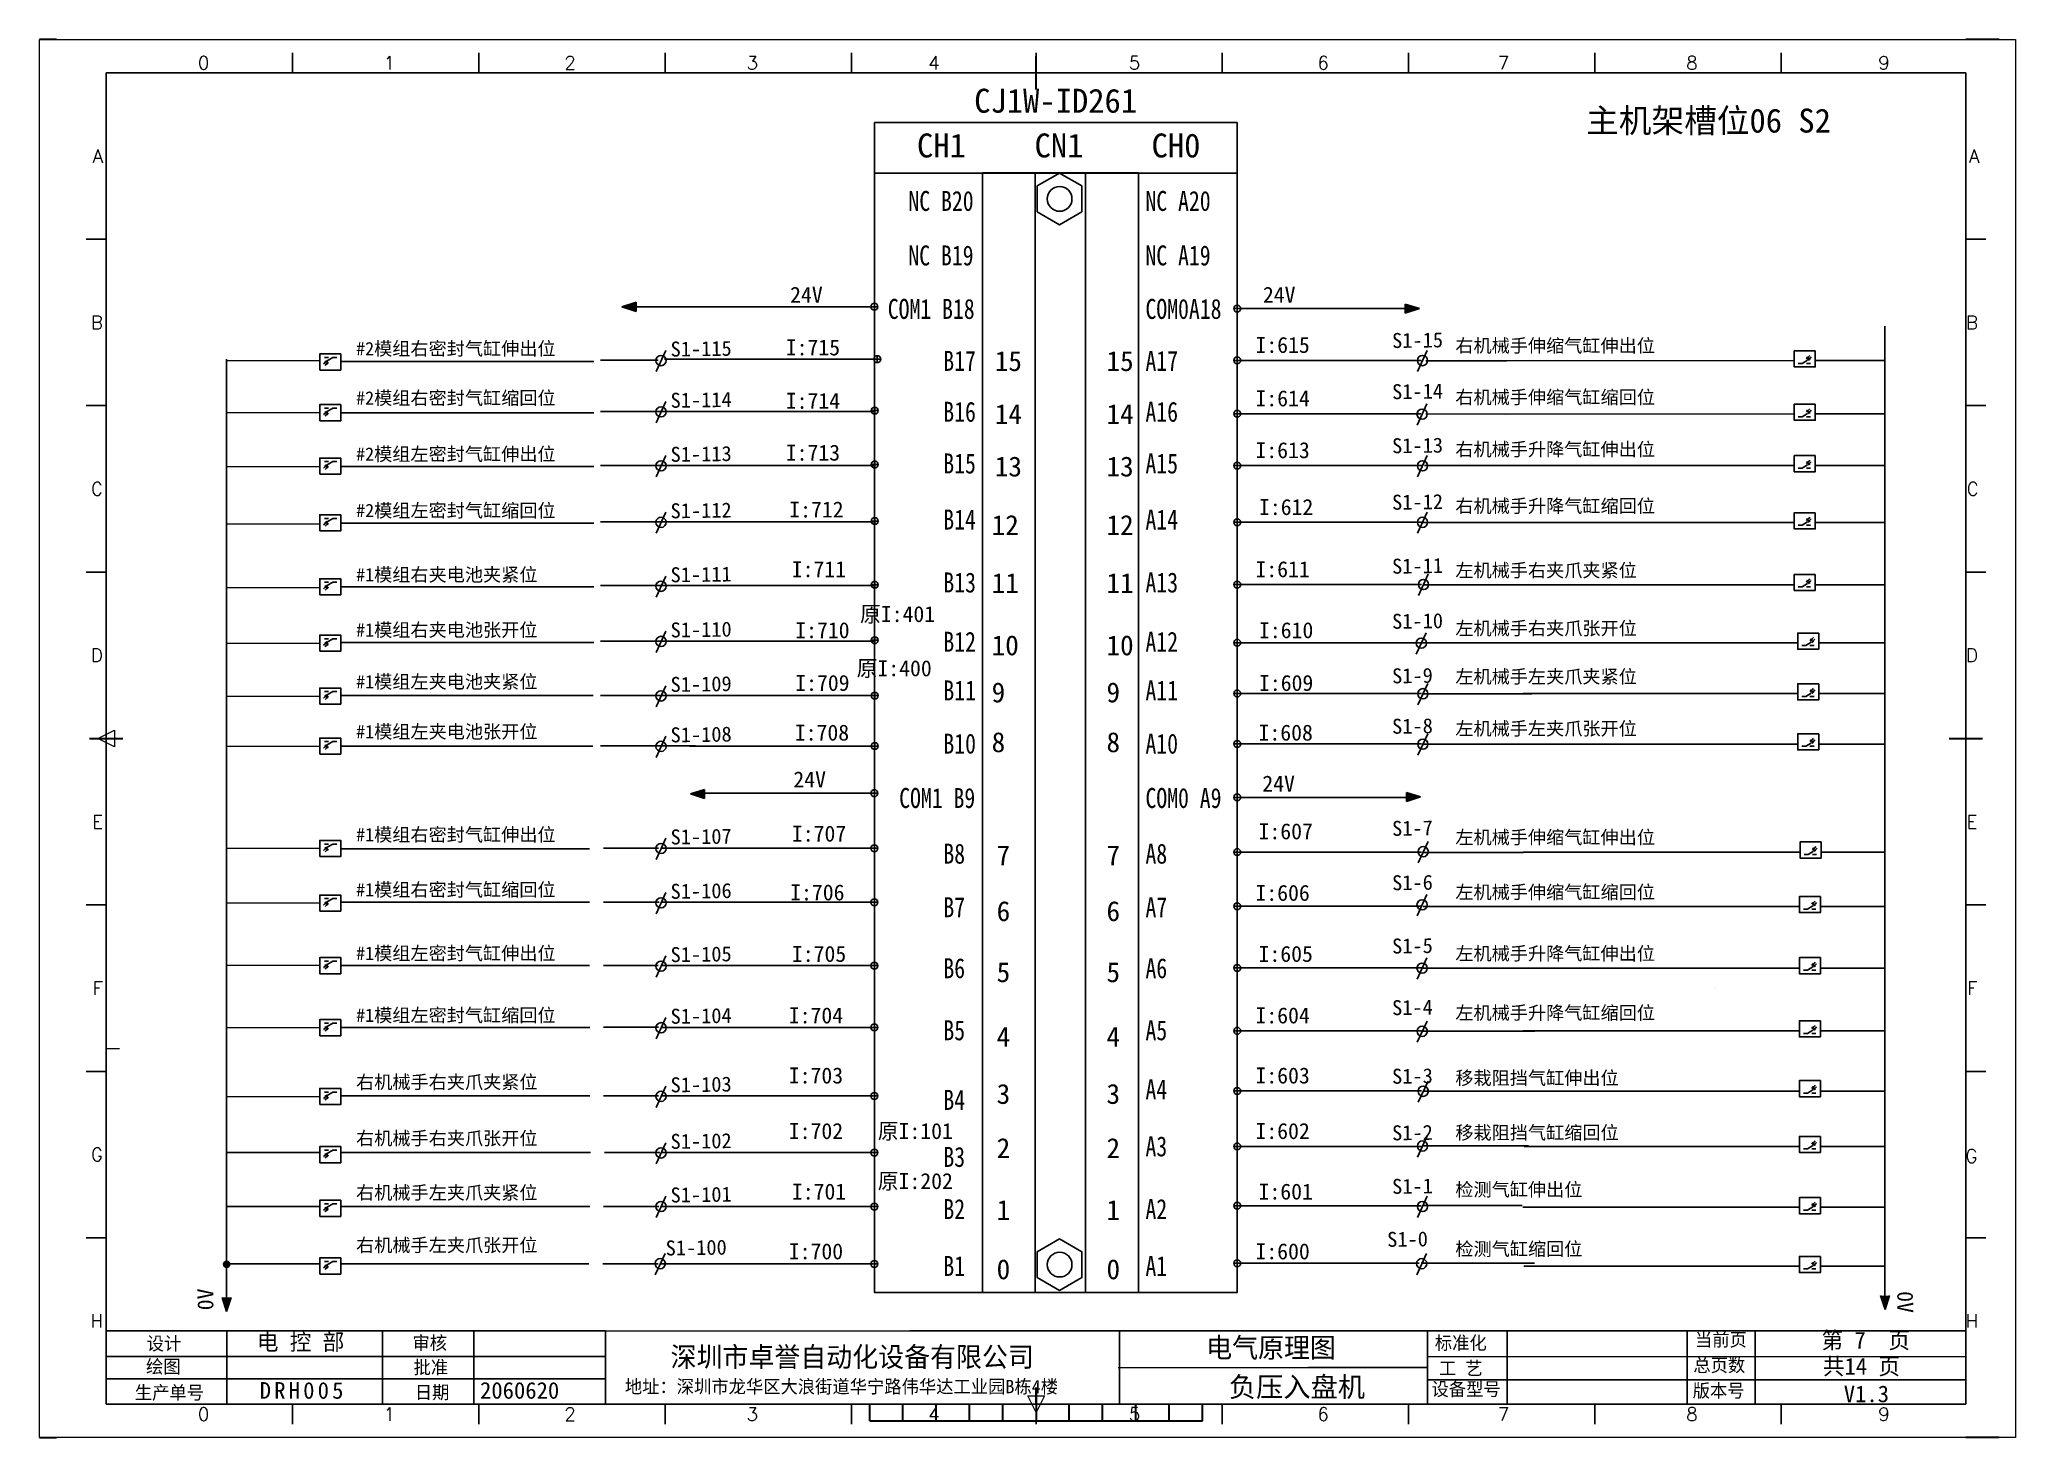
# Model space of a CAD drawing. Extents: x 2368 to 9674, y -1476 to 1321.
# Drawn here: x 4940 to 5534, y 889 to 1309 of the extents above; entities that cross this region are included whole.
import ezdxf
from ezdxf.enums import TextEntityAlignment as Align

# ---------------------------------------------------------------- set-up
doc = ezdxf.new("R2010")
doc.units = 0
doc.header["$MEASUREMENT"] = 0
doc.layers.add('1', color=3, linetype='Continuous', lineweight=20)
for name, color, linetype in [('AE_BOR', 1, 'Continuous'), ('SYMS', 7, 'Continuous'), ('图层1', 7, 'Continuous')]:
    doc.layers.add(name, color=color, linetype=linetype)
doc.styles.add('HZ', font='', dxfattribs={"width": 0.8})
doc.styles.add('WD', font='romans.shx', dxfattribs={"bigfont": 'gbcbig.shx'})
doc.styles.add('样式 2', font='')
doc.styles.get('HZ').set_extended_font_data('SimSun')
doc.styles.get('样式 2').set_extended_font_data('NSimSun')

msp = doc.modelspace()

# ---------------------------------------------------------------- texts
for s, insert, char_height, width, attachment_point in [('{\\fFangSong|b0|i0|c134|p49;CJ1W-ID261}', (5221.31599, 1294.10047), 7.2, 38.5041455, 1), ('{\\fFangSong|b0|i0|c134|p49;主机架槽位06 S2}', (5405.27499, 1288.12679), 7.2, 90.9442477, 1), ('{\\fFangSong|b0|i0|c134|p49;CH1}', (5204.11979, 1280.66047), 7.2, 38.5041455, 1), ('{\\fFangSong|b0|i0|c134|p49;CN1}', (5239.45979, 1280.66047), 7.2, 38.5041455, 1), ('{\\fFangSong|b0|i0|c134|p49;CH0}', (5274.63781, 1280.66047), 7.2, 38.5041455, 1), ('24V', (5165.9816, 1234.60539), 4.8, 10.8839331, 1), ('24V', (5308.11239, 1234.60539), 4.8, 10.8839331, 1), ('{\\fSimSun|b0|i0|c134|p2;#2模组右密封气缸伸出位}', (5035.49463, 1218.02237), 4, 96.133837, 1), ('{\\fSimSun|b0|i0|c134|p2; I:715}', (5161.4095, 1218.79834), 4.8, 62.415301, 1), ('{\\fSimSun|b0|i0|c134|p2; I:615}', (5302.61112, 1219.54412), 4.8, 62.415301, 1), ('{\\fSimSun|b0|i0|c134|p2;右机械手伸缩气缸伸出位}', (5365.95814, 1218.90872), 4, 96.133837, 1), ('{\\fSimSun|b0|i0|c134|p2;15}', (5227.51021, 1215.28834), 6, 4.4700218, 1), ('{\\fSimSun|b0|i0|c134|p2;15}', (5261.09266, 1215.28834), 6, 4.4700218, 1), ('{\\fSimSun|b0|i0|c134|p2;#2模组右密封气缸缩回位}', (5035.49463, 1203.19892), 4, 96.133837, 1), ('{\\fSimSun|b0|i0|c134|p2; I:714}', (5161.4095, 1202.74316), 4.8, 62.415301, 1), ('{\\fSimSun|b0|i0|c134|p2; I:614}', (5302.61112, 1203.48894), 4.8, 62.415301, 1), ('{\\fSimSun|b0|i0|c134|p2;右机械手伸缩气缸缩回位}', (5365.95814, 1203.43468), 4, 96.133837, 1), ('{\\fSimSun|b0|i0|c134|p2;14}', (5227.51021, 1199.33525), 6, 4.4700218, 1), ('{\\fSimSun|b0|i0|c134|p2;14}', (5261.09266, 1199.33525), 6, 4.4700218, 1), ('{\\fSimSun|b0|i0|c134|p2;右机械手升降气缸伸出位}', (5365.95814, 1187.76721), 4, 96.133837, 1), ('{\\fSimSun|b0|i0|c134|p2;#2模组左密封气缸伸出位}', (5035.49463, 1186.34117), 4, 96.133837, 1), ('{\\fSimSun|b0|i0|c134|p2; I:713}', (5161.4095, 1187.16942), 4.8, 62.415301, 1), ('{\\fSimSun|b0|i0|c134|p2;13}', (5227.51021, 1183.61365), 6, 4.4700218, 1), ('{\\fSimSun|b0|i0|c134|p2;13}', (5261.09266, 1183.61365), 6, 4.4700218, 1), ('{\\fSimSun|b0|i0|c134|p2; I:613}', (5302.61112, 1187.9152), 4.8, 62.415301, 1), ('{\\fSimSun|b0|i0|c134|p2; I:612}', (5303.67054, 1170.83403), 4.8, 62.415301, 1), ('{\\fSimSun|b0|i0|c134|p2;右机械手升降气缸缩回位}', (5365.95814, 1170.74576), 4, 96.133837, 1), ('{\\fSimSun|b0|i0|c134|p2;#2模组左密封气缸缩回位}', (5035.49463, 1169.39203), 4, 96.133837, 1), ('{\\fSimSun|b0|i0|c134|p2; I:712}', (5162.46892, 1170.08824), 4.8, 62.415301, 1), ('{\\fSimSun|b0|i0|c134|p2;12}', (5226.56686, 1166.01592), 6, 4.4700218, 1), ('{\\fSimSun|b0|i0|c134|p2;12}', (5261.09266, 1166.01592), 6, 4.4700218, 1), ('{\\fSimSun|b0|i0|c134|p2;#1模组右夹电池夹紧位}', (5035.49463, 1150.10327), 4, 96.133837, 1), ('{\\fSimSun|b0|i0|c134|p2; I:711}', (5163.20381, 1152.15185), 4.8, 62.415301, 1), ('{\\fSimSun|b0|i0|c134|p2;11}', (5226.56686, 1148.58263), 6, 4.4700218, 1), ('{\\fSimSun|b0|i0|c134|p2;11}', (5261.09266, 1148.58263), 6, 4.4700218, 1), ('{\\fSimSun|b0|i0|c134|p2; I:611}', (5302.61112, 1152.15185), 4.8, 62.415301, 1), ('{\\fSimSun|b0|i0|c134|p2;左机械手右夹爪夹紧位}', (5365.95814, 1151.4032), 4, 96.133837, 1), (' 原I:401', (5183.7429, 1138.67582), 4.8, 62.415301, 1), ('{\\fSimSun|b0|i0|c134|p2;左机械手右夹爪张开位}', (5365.95814, 1133.9949), 4, 96.133837, 1), ('{\\fSimSun|b0|i0|c134|p2;#1模组右夹电池张开位}', (5035.49463, 1133.51571), 4, 96.133837, 1), ('{\\fSimSun|b0|i0|c134|p2; I:710}', (5164.26324, 1133.8249), 4.8, 62.415301, 1), ('{\\fSimSun|b0|i0|c134|p2;10}', (5226.56686, 1129.8942), 6, 4.4700218, 1), ('{\\fSimSun|b0|i0|c134|p2;10}', (5261.09266, 1129.8942), 6, 4.4700218, 1), ('{\\fSimSun|b0|i0|c134|p2; I:610}', (5303.67054, 1133.8249), 4.8, 62.415301, 1), (' 原I:400', (5182.72553, 1122.38872), 4.8, 62.415301, 1), ('{\\fSimSun|b0|i0|c134|p2;#1模组左夹电池夹紧位}', (5035.49463, 1117.94553), 4, 96.133837, 1), ('{\\fSimSun|b0|i0|c134|p2; I:709}', (5164.26324, 1117.98324), 4.8, 62.415301, 1), ('{\\fSimSun|b0|i0|c134|p2; I:609}', (5303.67054, 1117.98324), 4.8, 62.415301, 1), ('{\\fSimSun|b0|i0|c134|p2;左机械手左夹爪夹紧位}', (5365.95814, 1119.48798), 4, 96.133837, 1), ('{\\fSimSun|b0|i0|c134|p2;9}', (5226.56686, 1115.75021), 6, 4.4700218, 1), ('{\\fSimSun|b0|i0|c134|p2;9}', (5261.09266, 1115.75021), 6, 4.4700218, 1), ('{\\fSimSun|b0|i0|c134|p2;#1模组左夹电池张开位}', (5035.49463, 1102.94598), 4, 96.133837, 1), ('{\\fSimSun|b0|i0|c134|p2; I:708}', (5164.13412, 1103.06318), 4.8, 62.415301, 1), ('{\\fSimSun|b0|i0|c134|p2;8}', (5226.56686, 1100.78391), 6, 4.4700218, 1), ('{\\fSimSun|b0|i0|c134|p2;8}', (5261.09266, 1100.78391), 6, 4.4700218, 1), ('{\\fSimSun|b0|i0|c134|p2; I:608}', (5303.54143, 1103.06318), 4.8, 62.415301, 1), ('{\\fSimSun|b0|i0|c134|p2;左机械手左夹爪张开位}', (5365.95814, 1103.8743), 4, 96.133837, 1), ('24V', (5166.9617, 1088.99018), 4.8, 10.8839331, 1), ('24V', (5307.93588, 1087.75138), 4.8, 10.8839331, 1), ('{\\fSimSun|b0|i0|c134|p2;#1模组右密封气缸伸出位}', (5035.49463, 1072.00863), 4, 96.133837, 1), ('{\\fSimSun|b0|i0|c134|p2; I:707}', (5163.25308, 1072.71033), 4.8, 62.415301, 1), (' I:607', (5303.54143, 1073.40371), 4.8, 62.415301, 1), ('{\\fSimSun|b0|i0|c134|p2;左机械手伸缩气缸伸出位}', (5365.95814, 1071.21372), 4, 96.133837, 1), ('{\\fSimSun|b0|i0|c134|p2;7}', (5228.06704, 1066.79894), 6, 4.4700218, 1), ('{\\fSimSun|b0|i0|c134|p2;7}', (5261.09266, 1066.79894), 6, 4.4700218, 1), ('{\\fSimSun|b0|i0|c134|p2;#1模组右密封气缸缩回位}', (5035.49463, 1055.45937), 4, 96.133837, 1), ('{\\fSimSun|b0|i0|c134|p2; I:706}', (5162.7413, 1055.0484), 4.8, 62.415301, 1), (' I:606', (5302.61112, 1054.9187), 4.8, 62.415301, 1), ('{\\fSimSun|b0|i0|c134|p2;左机械手伸缩气缸缩回位}', (5365.95814, 1054.73872), 4, 96.133837, 1), ('{\\fSimSun|b0|i0|c134|p2;6}', (5228.06704, 1050.02353), 6, 4.4700218, 1), ('{\\fSimSun|b0|i0|c134|p2;6}', (5261.09266, 1050.02353), 6, 4.4700218, 1), ('{\\fSimSun|b0|i0|c134|p2;#1模组左密封气缸伸出位}', (5035.49463, 1036.36408), 4, 96.133837, 1), ('{\\fSimSun|b0|i0|c134|p2; I:705}', (5163.25308, 1036.57614), 4.8, 62.415301, 1), ('{\\fSimSun|b0|i0|c134|p2; I:605}', (5303.54143, 1036.57614), 4.8, 62.415301, 1), ('{\\fSimSun|b0|i0|c134|p2;左机械手升降气缸伸出位}', (5365.95814, 1036.29656), 4, 96.133837, 1), ('{\\fSimSun|b0|i0|c134|p2;5}', (5228.06704, 1031.69152), 6, 4.4700218, 1), ('{\\fSimSun|b0|i0|c134|p2;5}', (5261.09266, 1031.69152), 6, 4.4700218, 1), ('{\\fSimSun|b0|i0|c134|p2;#1模组左密封气缸缩回位}', (5035.49463, 1017.74984), 4, 96.133837, 1), ('{\\fSimSun|b0|i0|c134|p2; I:704}', (5162.32277, 1018.09113), 4.8, 62.415301, 1), ('{\\fSimSun|b0|i0|c134|p2; I:604}', (5302.61112, 1018.09113), 4.8, 62.415301, 1), ('{\\fSimSun|b0|i0|c134|p2;左机械手升降气缸缩回位}', (5365.95814, 1018.47843), 4, 96.133837, 1), ('{\\fSimSun|b0|i0|c134|p2;4}', (5228.06704, 1012.28468), 6, 4.4700218, 1), ('{\\fSimSun|b0|i0|c134|p2;4}', (5261.09266, 1012.28468), 6, 4.4700218, 1), ('{\\fSimSun|b0|i0|c134|p2;右机械手右夹爪夹紧位}', (5035.49463, 997.66118), 4, 96.133837, 1), ('{\\fSimSun|b0|i0|c134|p2; I:703}', (5162.32277, 1000.0404), 4.8, 62.415301, 1), ('{\\fSimSun|b0|i0|c134|p2; I:603}', (5302.61112, 1000.0404), 4.8, 62.415301, 1), ('{\\fSimSun|b0|i0|c134|p2;移栽阻挡气缸伸出位}', (5365.95814, 998.90206), 4, 96.133837, 1), ('{\\fSimSun|b0|i0|c134|p2;3}', (5228.06704, 995.10976), 6, 4.4700218, 1), ('{\\fSimSun|b0|i0|c134|p2;3}', (5261.09266, 995.10976), 6, 4.4700218, 1), ('{\\fSimSun|b0|i0|c134|p2;右机械手右夹爪张开位}', (5035.49463, 980.76859), 4, 96.133837, 1), ('{\\fSimSun|b0|i0|c134|p2; I:702}', (5162.32277, 983.35584), 4.8, 62.415301, 1), (' 原I:101', (5189.08418, 983.35584), 4.8, 62.415301, 1), ('{\\fSimSun|b0|i0|c134|p2; I:602}', (5302.61112, 983.35584), 4.8, 62.415301, 1), ('{\\fSimSun|b0|i0|c134|p2;移栽阻挡气缸缩回位}', (5365.95814, 982.46657), 4, 96.133837, 1), ('{\\fSimSun|b0|i0|c134|p2;2}', (5228.06704, 978.82774), 6, 4.4700218, 1), ('{\\fSimSun|b0|i0|c134|p2;2}', (5261.09266, 978.82774), 6, 4.4700218, 1), (' 原I:202', (5189.08418, 968.31829), 4.8, 62.415301, 1), ('{\\fSimSun|b0|i0|c134|p2;右机械手左夹爪夹紧位}', (5035.49463, 964.43909), 4, 96.133837, 1), ('{\\fSimSun|b0|i0|c134|p2; I:701}', (5163.25308, 965.16664), 4.8, 62.415301, 1), ('{\\fSimSun|b0|i0|c134|p2; I:601}', (5303.54143, 965.16664), 4.8, 62.415301, 1), ('{\\fSimSun|b0|i0|c134|p2;检测气缸伸出位}', (5365.95814, 965.37801), 4, 96.133837, 1), ('{\\fSimSun|b0|i0|c134|p2;1}', (5228.06704, 960.24321), 6, 4.4700218, 1), ('{\\fSimSun|b0|i0|c134|p2;1}', (5261.09266, 960.24321), 6, 4.4700218, 1), ('{\\fSimSun|b0|i0|c134|p2;右机械手左夹爪张开位}', (5035.49463, 948.67267), 4, 96.133837, 1), ('{\\fSimSun|b0|i0|c134|p2; I:700}', (5162.32277, 947.20389), 4.8, 62.415301, 1), ('{\\fSimSun|b0|i0|c134|p2; I:600}', (5302.61112, 947.20389), 4.8, 62.415301, 1), ('{\\fSimSun|b0|i0|c134|p2;检测气缸缩回位}', (5365.95814, 947.52622), 4, 96.133837, 1), ('{\\fSimSun|b0|i0|c134|p2;0}', (5228.06704, 942.42682), 6, 4.4700218, 1), ('{\\fSimSun|b0|i0|c134|p2;0}', (5261.09266, 942.42682), 6, 4.4700218, 1), ('第 7  页', (5476.02768, 920.61014), 5, 38.1635092, 1), ('深圳市卓誉自动化设备有限公司', (5130.0474, 909.41955), 6, 134.4627712, 7), ('共14 页', (5476.43746, 912.77347), 5, 40.4924398, 1), ('地址：深圳市龙华区大浪街道华宁路伟华达工业园B栋4楼', (5116.29634, 901.71363), 4, 144.4993675, 7), ('V1.3', (5482.72583, 904.48446), 5, 40.4924398, 1)]:
    msp.add_mtext(s, dxfattribs=dict(insert=insert, char_height=char_height, width=width, attachment_point=attachment_point))
at = {"char_height": 4.8, "width": 13.9099052, "attachment_point": 1}
for insert, rotation in [((4987.80833, 927.10646), 89.99450431), ((5503.61314, 932.83744), 270)]:
    msp.add_mtext('0V', dxfattribs=dict(at, insert=insert, rotation=rotation))
at = {"color": 0, "ltscale": 2, "attachment_point": 1}
for s, insert, char_height, width in [('电 控 部', (5005.66509, 920.10032), 5, 34.8313606), ('当前页', (5437.99162, 920.28862), 4, 19.3450259), ('设计', (4972.57103, 919.12809), 4, 19.3450259), ('审核', (5052.44237, 919.30575), 4, 25.507459), ('电气原理图', (5291.06029, 918.88079), 6, 43.9128196), ('标准化', (5359.79769, 919.30323), 4, 23.3399102), ('{\\C256;绘图}', (4972.36404, 912.20038), 4, 19.3450259), ('批准', (5052.77415, 911.97922), 4, 25.507459), ('工 艺', (5361.05376, 911.68101), 4, 19.3450259), ('总页数', (5437.51211, 912.60689), 4, 19.3450259), ('生产单号', (4968.99202, 904.36903), 4, 25.1533682), ('日期', (5053.15808, 904.47399), 4, 25.507459), ('2060620', (5072.76742, 905.53167), 5, 25.507459), ('{\\fSimSun|b0|i0|c134|p2;负压入盘机}', (5297.88151, 907.06872), 6, 43.9128196), ('设备型号', (5358.78509, 905.42051), 4, 31.672048), ('版本号', (5437.3066, 904.96428), 4, 19.3450259)]:
    msp.add_mtext(s, dxfattribs=dict(at, insert=insert, char_height=char_height, width=width))
at = {"lineweight": 0, "insert": (4984.0775, 905.52088), "char_height": 5, "attachment_point": 1, "style": '样式 2'}
msp.add_mtext_dynamic_manual_height_columns('\\pi22.464;{\\T1.28;DRH005}', width=55.0317648, gutter_width=1, heights=[0], dxfattribs=at)
at = {"layer": '1', "color": 0, "char_height": 6, "attachment_point": 1, "style": 'HZ'}
for s, insert, width in [('NC B20', (5201.55719, 1263.39766), 28.4504118), ('NC A20', (5272.80761, 1263.39766), 29.2928696), ('NC B19', (5201.53226, 1247.02287), 35.4869455), ('NC A19', (5272.80761, 1247.02287), 27.885119), ('COM1 B18', (5195.34215, 1230.959), 28.0292178), ('COM0A18', (5272.80761, 1230.959), 40.067289), ('B17', (5212.02621, 1215.34974), 6.4874014), ('A17', (5272.80761, 1215.34974), 6.4874014), ('B16', (5212.02621, 1200.0493), 6.4874014), ('A16', (5272.80761, 1200.0493), 6.4874014), ('B15', (5212.02621, 1184.52102), 6.4874014), ('A15', (5272.80761, 1184.52102), 6.4874014), ('B14', (5212.02621, 1167.67361), 6.4874014), ('A14', (5272.80761, 1167.67361), 6.4874014), ('B13', (5212.05436, 1148.76428), 6.4874014), ('A13', (5272.80761, 1148.76428), 6.4874014), ('B12', (5212.05436, 1130.95491), 6.4874014), ('A12', (5272.80761, 1130.95491), 6.4874014), ('B11', (5212.05436, 1116.31987), 6.4874014), ('A11', (5272.80761, 1116.31987), 6.4874014), ('B10', (5212.05436, 1100.34652), 6.4874014), ('A10', (5272.80761, 1100.34652), 6.4874014), ('COM1 B9', (5198.77229, 1084.0137), 26.8079032), ('COM0 A9', (5272.80761, 1084.0137), 32.6620391), ('B8', (5212.05436, 1067.28861), 6.4874014), ('A8', (5272.80761, 1067.28861), 6.4874014), ('B7', (5212.05436, 1051.19168), 6.4874014), ('A7', (5272.80761, 1051.19168), 6.4874014), ('B6', (5212.05436, 1032.86562), 6.4874014), ('A6', (5272.80761, 1032.86562), 6.4874014), ('B5', (5212.05436, 1014.22757), 6.4874014), ('A5', (5272.80761, 1014.22757), 6.4874014), ('B4', (5212.05436, 993.30631), 6.4874014), ('A4', (5272.80761, 996.46745), 6.4874014), ('B3', (5212.05436, 976.1769), 6.4874014), ('A3', (5272.80761, 979.33804), 6.4874014), ('B2', (5212.05436, 960.50277), 6.4874014), ('A2', (5272.80761, 960.50277), 6.4874014), ('B1', (5212.05436, 943.41431), 6.4874014), ('A1', (5272.80761, 943.41431), 6.4874014)]:
    msp.add_mtext(s, dxfattribs=dict(at, insert=insert, width=width))
at = {"layer": 'SYMS', "lineweight": -3}
for s, p in [('S1-115', (5130.07851, 1213.61355)), ('S1-15', (5346.97877, 1216.19541)), ('S1-114', (5130.07851, 1198.22961)), ('S1-14', (5346.97877, 1200.81146)), ('S1-13', (5346.97877, 1184.57028)), ('S1-113', (5130.07851, 1181.98842)), ('S1-12', (5346.97877, 1167.60592)), ('S1-112', (5130.07851, 1165.02406)), ('S1-11', (5346.97877, 1148.38645)), ('S1-111', (5130.07851, 1145.80459)), ('S1-10', (5346.97877, 1131.81912)), ('S1-110', (5130.07851, 1129.23727)), ('S1-109', (5130.07851, 1112.85726)), ('S1-9', (5346.97877, 1115.43912)), ('S1-8', (5346.97877, 1100.29184)), ('S1-108', (5130.07851, 1097.70999)), ('S1-107', (5130.07851, 1067.03205)), ('S1-7', (5346.97877, 1069.61391)), ('S1-6', (5346.97877, 1053.27293)), ('S1-106', (5130.07851, 1050.69107)), ('S1-105', (5130.07851, 1031.68188)), ('S1-5', (5346.97877, 1034.26374)), ('S1-104', (5130.07851, 1013.16793)), ('S1-4', (5346.97877, 1015.74979)), ('S1-3', (5346.97877, 995.14082)), ('S1-103', (5130.07851, 992.55896)), ('S1-102', (5130.07851, 975.55633)), ('S1-2', (5346.97877, 978.13819)), ('S1-101', (5130.07851, 959.4644)), ('S1-1', (5346.97877, 962.04626)), ('S1-0', (5345.49686, 946.13044)), ('S1-100', (5128.5966, 943.54859))]:
    msp.add_text(s, height=4.5, rotation=0.87622458, dxfattribs=at).set_placement(p)

# ---------------------------------------------------------------- blocks, each defined once
blk = doc.blocks.new('SYMB2_M_326')
for p, q in [((-6.4, -0.5), (-7.8, 0.9)), ((0, 0), (0, -5)), ((-8.2, -2.2), (-9.6, -0.8)), ((-7.5, -2.9), (-8.2, -2.2)), ((-6.9, -2.4), (-8, -3.5)), ((-5.7, -4.7), (-8, -3.5)), ((-7.5, -2.9), (-7.1, -2.6)), ((-5.7, -4.7), (-7.5, -2.9)), ((-7.1, -2.6), (-6.9, -2.4)), ((-5.7, -4.7), (-6.9, -2.4)), ((-5.7, -1.2), (-6.4, -0.5)), ((-5.2, -0.6), (-6.2, -1.7)), ((-3.9, -2.9), (-6.2, -1.7)), ((-5.7, -1.2), (-5.4, -0.8)), ((-3.9, -2.9), (-5.7, -1.2)), ((-5.4, -0.8), (-5.2, -0.6)), ((-3.9, -2.9), (-5.2, -0.6)), ((0, -10), (-4, -3.5)), ((0, -10), (0, -15))]:
    blk.add_line(p, q)
for points in [[(-5.7, -4.7), (-6.9, -2.4), (-8, -3.5)], [(-3.9, -2.9), (-5.2, -0.6), (-6.2, -1.7)]]:
    blk.add_solid(points)
blk = doc.blocks.new('WDDOT')
blk.add_hatch(color=256).paths.add_polyline_path([(0.5, 0, 1), (-0.5, 0, 1)])
blk.add_circle((0, 0), 0.5)
blk = doc.blocks.new('gb_a2_a')
for p, q in [((584, 410), (25, 410)), ((25, 410), (25, 10)), ((584, 10), (584, 410)), ((25, 10), (584, 10))]:
    blk.add_line(p, q)
at = {"lineweight": 9, "ltscale": 0.1}
blk.add_line((25, 116.86), (29, 116.86), dxfattribs=at)
at = {"layer": 'AE_BOR', "lineweight": 30}
for p, q in [((10, 420), (4.93, 420)), ((594, 420), (584, 420)), ((4.93, 0), (10, 0)), ((594, 0), (584, 0))]:
    blk.add_line(p, q, dxfattribs=at)
at = {"layer": 'AE_BOR', "color": 1, "lineweight": 15}
for p, q in [((4.93, 420), (598.93, 420)), ((4.93, 0), (4.93, 420)), ((598.93, 420), (598.93, 0)), ((22.5, 210), (27.5, 212.5)), ((27.5, 207.5), (22.5, 210)), ((27.5, 212.5), (27.5, 207.5)), ((304.5, 7.5), (302, 12.5)), ((302, 12.5), (307, 12.5)), ((307, 12.5), (304.5, 7.5)), ((598.93, 0), (4.93, 0))]:
    blk.add_line(p, q, dxfattribs=at)
at = {"layer": 'AE_BOR'}
for p, q in [((81, 410), (81, 416)), ((137, 410), (137, 416)), ((193, 410), (193, 416)), ((249, 410), (249, 416)), ((304.5, 410), (304.5, 416)), ((360.5, 410), (360.5, 416)), ((416.5, 410), (416.5, 416)), ((472.5, 410), (472.5, 416)), ((528.5, 410), (528.5, 416)), ((25, 360), (19, 360)), ((584, 360), (590, 360)), ((25, 310), (19, 310)), ((584, 310), (590, 310)), ((25, 260), (19, 260)), ((584, 260), (590, 260)), ((25, 160), (19, 160)), ((584, 160), (590, 160)), ((25, 110), (19, 110)), ((584, 110), (590, 110)), ((25, 60), (19, 60)), ((584, 60), (590, 60)), ((81, 10), (81, 4)), ((137, 10), (137, 4)), ((193, 10), (193, 4)), ((249, 10), (249, 4)), ((304.5, 10), (304.5, 4)), ((360.5, 10), (360.5, 4)), ((416.5, 10), (416.5, 4)), ((472.5, 10), (472.5, 4)), ((528.5, 10), (528.5, 4))]:
    blk.add_line(p, q, dxfattribs=at)
at = {"layer": 'AE_BOR', "color": 2, "lineweight": 30}
for p, q in [((304.5, 405), (304.5, 415)), ((20, 210), (30, 210)), ((579, 210), (589, 210)), ((304.5, 10), (304.5, 15)), ((304.5, 15), (304.5, 5)), ((254.5, 5), (254.5, 10)), ((264.5, 5), (264.5, 10)), ((274.5, 5), (274.5, 10)), ((284.5, 5), (284.5, 10)), ((294.5, 5), (294.5, 10)), ((304.5, 10), (304.5, 5)), ((314.5, 5), (314.5, 10)), ((324.5, 5), (324.5, 10)), ((334.5, 5), (334.5, 10)), ((344.5, 5), (344.5, 10)), ((354.5, 5), (354.5, 10)), ((254.5, 5), (354.5, 5))]:
    blk.add_line(p, q, dxfattribs=at)
at = {"layer": 'AE_BOR', "style": 'WD'}
for s, p in [('0', (54.27, 411)), ('1', (110.12, 411)), ('2', (164.42, 411)), ('3', (219.22, 411)), ('4', (273.82, 411)), ('5', (334.12, 411)), ('6', (390.81, 411)), ('7', (445.01, 411)), ('8', (501.67, 411)), ('9', (559.4, 411)), ('0', (54.27, 5)), ('1', (110.12, 5)), ('2', (164.42, 5)), ('3', (219.22, 5)), ('4', (273.82, 5)), ('5', (334.12, 5)), ('6', (390.81, 5)), ('7', (445.01, 5)), ('8', (501.67, 5)), ('9', (559.4, 5))]:
    blk.add_text(s, height=4, dxfattribs=at).set_placement(p, align=Align.CENTER)
for s, p in [('A', (24, 385)), ('A', (588.05, 385)), ('B', (24, 335)), ('B', (587.67, 335)), ('C', (24, 285)), ('C', (587.86, 285)), ('D', (24, 235)), ('D', (587.67, 235)), ('E', (24, 185)), ('E', (587.48, 185)), ('F', (24, 135)), ('F', (587.48, 135)), ('F', (587.48, 135)), ('G', (24, 85)), ('G', (587.48, 84.56)), ('H', (24, 35)), ('H', (587.67, 35))]:
    blk.add_text(s, height=4, dxfattribs=at).set_placement(p, align=Align.MIDDLE_RIGHT)

# ---------------------------------------------------------------- hatches: boundary and pattern name
for points in [[(5115.43136, 1228.58631), (5119.67627, 1229.94668), (5119.67627, 1227.22595)], [(5355.15967, 1228.0636), (5350.91477, 1226.70323), (5350.91477, 1229.42396)], [(5136.01136, 1082.23631), (5140.25627, 1083.59668), (5140.25627, 1080.87595)], [(5355.52967, 1081.3236), (5351.28477, 1079.96323), (5351.28477, 1082.68396)], [(4996.59842, 926.7016), (4995.23846, 930.94663), (4997.95919, 930.94637)], [(5495.12205, 927.29161), (5493.76169, 931.53651), (5496.48242, 931.53651)]]:
    msp.add_hatch(color=256).paths.add_polyline_path(points)
h = msp.add_hatch(color=256)
edge = h.paths.add_edge_path()
edge.add_arc((4996.58068, 940.91352), 0.94375, 0, 360)

# ---------------------------------------------------------------- linework, layer by layer
for p, q in [((5191.30346, 1268.76404), (5300.38029, 1268.76404)), ((5115.43136, 1228.58631), (5119.67627, 1229.94668)), ((5119.67627, 1227.22595), (5119.67627, 1229.94668)), ((5115.43136, 1228.58631), (5119.67627, 1227.22595)), ((5191.30346, 1228.61489), (5119.58458, 1228.61489)), ((5300.38029, 1228.04966), (5351.14361, 1228.04966)), ((5355.15967, 1228.0636), (5350.91477, 1229.42396)), ((5350.91477, 1229.42396), (5350.91477, 1226.70323)), ((5355.15967, 1228.0636), (5350.91477, 1226.70323)), ((5495.10307, 1112.40951), (5495.10307, 1222.81564)), ((4996.58068, 939.6757), (4996.58068, 1212.85151)), ((5107.01776, 1212.20251), (5030.90505, 1212.20251)), ((5109.00553, 1212.58988), (5126.32855, 1212.58988)), ((5125.67557, 1209.11829), (5128.62799, 1215.50582)), ((5192.18451, 1212.85151), (5128.21915, 1212.85151)), ((5300.38029, 1212.50443), (5355.66592, 1212.50443)), ((5354.57584, 1209.11829), (5357.52825, 1215.50582)), ((5381.43458, 1212.40263), (5467.81934, 1212.47355)), ((5474.14087, 1212.47874), (5495.10307, 1212.49595)), ((5125.67557, 1193.73434), (5128.62799, 1200.12187)), ((5107.01776, 1196.74474), (5030.90505, 1196.74474)), ((5109.00553, 1197.13212), (5191.06655, 1197.13212)), ((5300.31923, 1196.44926), (5355.5469, 1196.44926)), ((5354.45682, 1193.02094), (5357.40923, 1199.40847)), ((5381.97047, 1196.32208), (5357.09114, 1196.38364)), ((5380.77503, 1196.32208), (5467.81934, 1196.41287)), ((5474.14087, 1196.41946), (5495.10307, 1196.44132)), ((5125.67557, 1177.49316), (5128.62799, 1183.88069)), ((5354.57584, 1177.49316), (5357.52825, 1183.88069)), ((5107.01776, 1180.56241), (5030.90505, 1180.56241)), ((5109.00553, 1180.94978), (5191.49899, 1180.94978)), ((5300.38029, 1180.87552), (5355.91326, 1180.87552)), ((5385.24661, 1180.87552), (5467.81934, 1180.87552)), ((5474.14087, 1180.87552), (5495.10307, 1180.87552)), ((5125.67557, 1160.5288), (5128.62799, 1166.91633)), ((5354.57584, 1160.5288), (5357.52825, 1166.91633)), ((5107.01776, 1163.56408), (5030.90505, 1163.56408)), ((5109.00553, 1163.95146), (5191.38655, 1163.95146)), ((5300.38029, 1163.84699), (5355.805, 1163.84699)), ((5125.67557, 1141.30933), (5128.62799, 1147.69686)), ((5354.8718, 1141.8415), (5357.82421, 1148.22903)), ((5107.01776, 1144.4228), (5030.90505, 1144.4228)), ((5109.00553, 1144.81017), (5191.38655, 1144.81017)), ((5300.38029, 1145.11216), (5355.805, 1145.11216)), ((5125.67557, 1124.742), (5128.62799, 1131.12953)), ((5354.22068, 1124.20984), (5357.1731, 1130.59737)), ((5107.01776, 1127.76726), (5030.90505, 1127.76726)), ((5109.00553, 1128.15464), (5191.27822, 1128.15464)), ((5300.38029, 1127.64553), (5387.81099, 1127.64553)), ((5106.74371, 1111.76073), (5030.90505, 1111.76073)), ((5109.00553, 1111.81921), (5137.36458, 1111.81921)), ((5125.67557, 1108.362), (5128.62799, 1114.74953)), ((5192.18451, 1111.76073), (5135.60073, 1111.76073)), ((5300.38029, 1112.40951), (5355.805, 1112.40951)), ((5354.69422, 1109.01242), (5357.64663, 1115.39995)), ((5495.10307, 940.2663), (5495.10307, 1112.40951)), ((5125.67557, 1093.21472), (5128.62799, 1099.60225)), ((5354.69422, 1093.86515), (5357.64663, 1100.25268)), ((5106.65063, 1096.62539), (5030.90505, 1096.62539)), ((5109.00553, 1096.68388), (5137.52458, 1096.68388)), ((5192.18451, 1096.62539), (5135.70905, 1096.62539)), ((5300.38029, 1097.25377), (5355.805, 1097.25377)), ((5136.01136, 1082.23631), (5140.25627, 1083.59668)), ((5136.01136, 1082.23631), (5140.25627, 1080.87595)), ((5191.30346, 1082.45782), (5140.10826, 1082.45782)), ((5140.25627, 1080.87595), (5140.25627, 1083.59668)), ((5300.38029, 1081.2097), (5351.14361, 1081.2097)), ((5355.52967, 1081.3236), (5351.28477, 1082.68396)), ((5351.28477, 1082.68396), (5351.28477, 1079.96323)), ((5355.52967, 1081.3236), (5351.28477, 1079.96323)), ((5105.70756, 1065.75817), (5030.90039, 1065.75817)), ((5109.89048, 1065.97973), (5126.37458, 1065.97973)), ((5125.67557, 1062.53679), (5128.62799, 1068.92432)), ((5191.30346, 1065.92125), (5127.17075, 1065.92125)), ((5300.38029, 1064.7492), (5355.805, 1064.7492)), ((5354.81654, 1061.57491), (5357.76895, 1067.96245)), ((5125.67557, 1046.19581), (5128.62799, 1052.58334)), ((5354.45547, 1045.59463), (5357.40788, 1051.98217)), ((5105.69433, 1049.6711), (5030.90505, 1049.6711)), ((5109.89048, 1049.72958), (5126.59458, 1049.72958)), ((5191.30346, 1049.6711), (5127.17075, 1049.6711)), ((5300.38029, 1048.48408), (5355.805, 1048.48408)), ((5125.67557, 1027.18662), (5128.62799, 1033.57415)), ((5105.69433, 1030.63864), (5030.90505, 1030.63864)), ((5109.89048, 1030.69713), (5126.32458, 1030.69713)), ((5191.30346, 1030.63864), (5127.17075, 1030.63864)), ((5300.38029, 1029.95394), (5355.805, 1029.95394)), ((5354.45548, 1026.58545), (5357.4079, 1032.97298)), ((5443.91589, 1023.86829), (5443.91589, 1023.86829)), ((5105.73262, 1012.0852), (5030.90505, 1012.0852)), ((5109.92878, 1012.14369), (5126.39458, 1012.14369)), ((5125.67557, 1008.67266), (5128.62799, 1015.0602)), ((5191.30346, 1012.0852), (5127.20905, 1012.0852)), ((5300.38029, 1011.05145), (5355.805, 1011.05145)), ((5354.49973, 1007.60821), (5357.45214, 1013.99574)), ((5125.67557, 988.0637), (5128.62799, 994.45123)), ((5300.38029, 993.00072), (5355.805, 993.00072)), ((5354.80417, 989.58436), (5357.75658, 995.97189)), ((5105.73262, 991.50655), (5030.90505, 991.50655)), ((5109.92878, 991.56503), (5126.37458, 991.56503)), ((5191.30346, 991.50655), (5127.20905, 991.50655)), ((5024.58351, 974.46175), (4996.58068, 974.46175)), ((5106.00751, 974.46175), (5030.90505, 974.46175)), ((5110.20367, 974.52023), (5126.82458, 974.52023)), ((5125.67557, 971.06106), (5128.62799, 977.4486)), ((5191.30346, 974.46175), (5127.48394, 974.46175)), ((5300.38029, 976.31615), (5355.63992, 976.31615)), ((5354.57584, 973.13031), (5357.52825, 979.51785)), ((5024.58351, 958.25847), (4996.58068, 958.25847)), ((5105.72926, 958.25847), (5030.90505, 958.25847)), ((5109.92542, 958.31695), (5126.52458, 958.31695)), ((5125.67557, 954.96913), (5128.62799, 961.35667)), ((5191.30346, 958.25847), (5127.20569, 958.25847)), ((5300.38029, 958.49936), (5355.63992, 958.49936)), ((5354.57584, 954.96913), (5357.52825, 961.35667)), ((5024.58351, 941.0191), (4995.99929, 941.0191)), ((4996.58068, 939.6757), (4996.57985, 930.96408)), ((4996.58068, 940.89931), (4996.58068, 940.89931)), ((5105.45435, 941.0191), (5030.90505, 941.0191)), ((5109.65051, 941.07758), (5126.33458, 941.07758)), ((5125.45835, 937.79415), (5128.38223, 944.19479)), ((5191.30346, 941.0191), (5126.93078, 941.0191)), ((5300.38029, 941.22979), (5355.07942, 941.22979)), ((5354.35861, 937.79415), (5357.28249, 944.19479)), ((5495.10307, 940.26571), (5495.10307, 931.55409)), ((4996.59842, 926.7016), (4995.23846, 930.94663)), ((4996.59842, 926.7016), (4997.95919, 930.94637)), ((5495.12205, 927.29161), (5493.76169, 931.53651)), ((5495.12205, 927.29161), (5496.48242, 931.53651)), ((5032.84129, 920.88416), (4960.41031, 920.88416)), ((4960.41031, 920.88416), (4960.41031, 898.88706)), ((4996.68378, 920.88416), (4996.68378, 898.88706)), ((5032.84129, 920.88416), (5110.4524, 920.88416)), ((5043.44578, 920.88416), (5043.44578, 898.88706)), ((5070.89193, 920.88416), (5070.89193, 898.88416)), ((5110.4524, 920.88416), (5110.4524, 898.88706)), ((5201.94346, 920.88416), (5321.84346, 920.88416)), ((5265.00886, 920.88416), (5265.00886, 898.88706)), ((5321.84346, 920.88416), (5459.41464, 920.88416)), ((5357.63801, 920.88416), (5357.63801, 898.88706)), ((5459.41464, 920.88416), (5519.41031, 920.88416)), ((5321.84346, 909.88416), (5357.6071, 909.88416)), ((4960.41031, 898.88706), (5519.41031, 898.88706))]:
    msp.add_line(p, q)
at = {"lineweight": -3}
for p, q in [((5191.30346, 1229.65372), (5191.30346, 1227.57607)), ((5190.26464, 1228.61489), (5192.34228, 1228.61489)), ((5299.34147, 1228.04966), (5301.41911, 1228.04966)), ((5300.38029, 1229.08849), (5300.38029, 1227.01084)), ((5191.14568, 1212.85151), (5193.22333, 1212.85151)), ((5192.18451, 1213.89033), (5192.18451, 1211.81269)), ((5299.34147, 1212.50443), (5301.41911, 1212.50443)), ((5300.38029, 1213.54326), (5300.38029, 1211.46561)), ((5190.38744, 1197.39374), (5192.46509, 1197.39374)), ((5191.42627, 1198.43256), (5191.42627, 1196.35492)), ((5299.34147, 1196.44926), (5301.41911, 1196.44926)), ((5300.38029, 1197.48808), (5300.38029, 1195.41043)), ((5191.42627, 1182.25023), (5191.42627, 1180.17258)), ((5190.38744, 1181.2114), (5192.46509, 1181.2114)), ((5299.34147, 1180.87552), (5301.41911, 1180.87552)), ((5300.38029, 1181.91434), (5300.38029, 1179.83669)), ((5191.42627, 1165.2519), (5191.42627, 1163.17426)), ((5300.38029, 1164.88581), (5300.38029, 1162.80817)), ((5190.38744, 1164.21308), (5192.46509, 1164.21308)), ((5299.34147, 1163.84699), (5301.41911, 1163.84699)), ((5190.38744, 1145.0718), (5192.46509, 1145.0718)), ((5191.42627, 1146.11062), (5191.42627, 1144.03298)), ((5299.34147, 1145.11216), (5301.41911, 1145.11216)), ((5300.38029, 1146.15098), (5300.38029, 1144.07334)), ((5191.42627, 1129.45508), (5191.42627, 1127.37744)), ((5300.38029, 1128.68435), (5300.38029, 1126.60671)), ((5190.38744, 1128.41626), (5192.46509, 1128.41626)), ((5299.34147, 1127.64553), (5301.41911, 1127.64553)), ((5190.38744, 1111.76073), (5192.46509, 1111.76073)), ((5191.42627, 1112.79955), (5191.42627, 1110.7219)), ((5299.34147, 1112.40951), (5301.41911, 1112.40951)), ((5300.38029, 1113.44833), (5300.38029, 1111.37068)), ((5190.38744, 1096.62539), (5192.46509, 1096.62539)), ((5191.42627, 1097.66422), (5191.42627, 1095.58657)), ((5299.34147, 1097.25377), (5301.41911, 1097.25377)), ((5300.38029, 1098.29259), (5300.38029, 1096.21494)), ((5190.26464, 1082.45782), (5192.34228, 1082.45782)), ((5191.30346, 1083.49665), (5191.30346, 1081.419)), ((5299.34147, 1081.2097), (5301.41911, 1081.2097)), ((5300.38029, 1082.24852), (5300.38029, 1080.17087)), ((5190.26464, 1065.92125), (5192.34228, 1065.92125)), ((5191.30346, 1066.96007), (5191.30346, 1064.88243)), ((5299.34147, 1064.7492), (5301.41911, 1064.7492)), ((5300.38029, 1065.78802), (5300.38029, 1063.71037)), ((5190.26464, 1049.6711), (5192.34228, 1049.6711)), ((5191.30346, 1050.70992), (5191.30346, 1048.63228)), ((5299.34147, 1048.48408), (5301.41911, 1048.48408)), ((5300.38029, 1049.5229), (5300.38029, 1047.44526)), ((5190.26464, 1030.63864), (5192.34228, 1030.63864)), ((5191.30346, 1031.67746), (5191.30346, 1029.59982)), ((5299.34147, 1029.95394), (5301.41911, 1029.95394)), ((5300.38029, 1030.99276), (5300.38029, 1028.91512)), ((5190.26464, 1012.0852), (5192.34228, 1012.0852)), ((5191.30346, 1013.12403), (5191.30346, 1011.04638)), ((5299.34147, 1011.05145), (5301.41911, 1011.05145)), ((5300.38029, 1012.09027), (5300.38029, 1010.01263)), ((5191.30346, 992.54537), (5191.30346, 990.46773)), ((5299.34147, 993.00072), (5301.41911, 993.00072)), ((5300.38029, 994.03954), (5300.38029, 991.96189)), ((5190.26464, 991.50655), (5192.34228, 991.50655)), ((5190.26464, 974.46175), (5192.34228, 974.46175)), ((5191.30346, 975.50057), (5191.30346, 973.42293)), ((5299.34147, 976.31615), (5301.41911, 976.31615)), ((5300.38029, 977.35498), (5300.38029, 975.27733)), ((5190.26464, 958.25847), (5192.34228, 958.25847)), ((5191.30346, 959.29729), (5191.30346, 957.21965)), ((5299.34147, 958.49936), (5301.41911, 958.49936)), ((5300.38029, 959.53818), (5300.38029, 957.46054)), ((5190.26464, 941.0191), (5192.34228, 941.0191)), ((5191.30346, 942.05792), (5191.30346, 939.98028)), ((5299.34147, 941.22979), (5301.41911, 941.22979)), ((5300.38029, 942.26861), (5300.38029, 940.19096))]:
    msp.add_line(p, q, dxfattribs=at)
at = {"lineweight": 0}
for p, q in [((5024.58351, 1212.35363), (4996.58068, 1212.35363)), ((5024.58351, 1196.7075), (4996.58068, 1196.7075)), ((5024.58351, 1180.48759), (4996.58068, 1180.48759)), ((5024.58351, 1163.2538), (4996.58068, 1163.2538)), ((5024.58351, 1144.12578), (4996.58068, 1144.12578)), ((5024.58351, 1127.45054), (4996.65114, 1127.45054)), ((5024.58351, 1111.50089), (4996.65114, 1111.50089)), ((5024.58351, 1096.47545), (4996.58068, 1096.47545)), ((5024.58351, 1065.84185), (4996.58068, 1065.84185)), ((5024.58351, 1049.43221), (4996.58068, 1049.43221)), ((5024.58351, 1030.65704), (4996.65114, 1030.65704)), ((5024.58351, 1011.97506), (4996.65114, 1011.97506)), ((5024.58351, 991.24229), (4996.58068, 991.24229))]:
    msp.add_line(p, q, dxfattribs=at)
at = {"lineweight": -3, "ltscale": 0.5}
for p, q in [((5357.09421, 1212.40263), (5381.43458, 1212.40263)), ((5356.67604, 1180.87263), (5385.30099, 1180.87263)), ((5356.32473, 1163.78019), (5386.55514, 1163.78019)), ((5386.39397, 1163.81021), (5467.81934, 1163.81021)), ((5474.14087, 1163.81021), (5495.09219, 1163.81021)), ((5356.32473, 1145.04536), (5388.12453, 1145.04536)), ((5386.39397, 1145.07538), (5467.81934, 1145.07538)), ((5474.14087, 1145.07538), (5495.09219, 1145.07538)), ((5386.39397, 1127.60875), (5468.8857, 1127.60875)), ((5475.20724, 1127.60875), (5495.09219, 1127.60875)), ((5356.32473, 1112.34271), (5388.91236, 1112.34271)), ((5386.39397, 1112.37273), (5468.8857, 1112.37273)), ((5475.20724, 1112.37273), (5495.09219, 1112.37273)), ((5356.32473, 1097.18697), (5388.39874, 1097.18697)), ((5386.39397, 1097.21699), (5468.8857, 1097.21699)), ((5475.20724, 1097.21699), (5495.09219, 1097.21699)), ((5356.32473, 1064.6824), (5386.40141, 1064.6824)), ((5386.39397, 1064.71242), (5469.60562, 1064.71242)), ((5475.92715, 1064.71242), (5495.09219, 1064.71242)), ((5356.32473, 1048.41728), (5387.16725, 1048.41728)), ((5386.39397, 1048.4473), (5469.40643, 1048.4473)), ((5475.72797, 1048.4473), (5495.09219, 1048.4473)), ((5356.32473, 1029.88714), (5387.55018, 1029.88714)), ((5386.39397, 1029.91716), (5469.40643, 1029.91716)), ((5475.72797, 1029.91716), (5495.09219, 1029.91716)), ((5356.32473, 1010.98465), (5389.84772, 1010.98465)), ((5386.39397, 1011.01467), (5469.40643, 1011.01467)), ((5475.72797, 1011.01467), (5495.09219, 1011.01467)), ((5356.32473, 992.93392), (5387.93221, 992.93392)), ((5386.39397, 992.96394), (5469.40643, 992.96394)), ((5475.72797, 992.96394), (5495.09219, 992.96394)), ((5356.20937, 976.45614), (5387.93221, 976.45614)), ((5386.60947, 976.26975), (5469.40643, 976.26975)), ((5475.72797, 976.26975), (5495.05738, 976.26975)), ((5356.21528, 958.5462), (5386.02027, 958.5462)), ((5386.26473, 958.03528), (5469.40643, 958.03528)), ((5475.72797, 958.03528), (5495.07476, 958.03528)), ((5355.63872, 941.22433), (5389.78303, 941.22433)), ((5386.51256, 940.39134), (5469.40643, 940.39134)), ((5475.72797, 940.39134), (5495.10106, 940.39134))]:
    msp.add_line(p, q, dxfattribs=at)
at = {"lineweight": 9, "ltscale": 0.1}
for p, q in [((5110.4524, 920.88416), (5201.94346, 920.88416)), ((5264.64067, 909.88416), (5321.84346, 909.88416))]:
    msp.add_line(p, q, dxfattribs=at)
at = {"color": 0, "ltscale": 2}
for p, q in [((5381.52584, 920.88416), (5381.52584, 898.88706)), ((5456.10803, 920.88416), (5456.10803, 898.88706)), ((4960.41031, 913.2004), (5110.4524, 913.26041)), ((5357.71977, 913.12911), (5519.41031, 913.19202)), ((4960.41031, 906.50263), (5110.4524, 906.50263)), ((5357.6071, 906.16371), (5519.41031, 906.16371))]:
    msp.add_line(p, q, dxfattribs=at)
at = {"color": 0}
for p, q in [((5435.69343, 920.88416), (5435.69343, 898.88706)), ((5519.41031, 920.88416), (5519.41031, 898.88706))]:
    msp.add_line(p, q, dxfattribs=at)
for points in [[(5191.30346, 1283.93866), (5300.38029, 1283.93866), (5300.38029, 932.44868), (5191.30346, 932.44868)], [(5223.86208, 1268.84732), (5270.67296, 1268.84732), (5270.67296, 932.44868), (5223.86208, 932.44868)], [(5239.61896, 1268.76404), (5254.74929, 1268.76404), (5254.74929, 932.44868), (5239.61896, 932.44868)], [(5247.00039, 1268.76404), (5240.28702, 1264.88807), (5240.28702, 1257.13614), (5247.00039, 1253.26018), (5253.71375, 1257.13614), (5253.71375, 1264.88807)], [(5024.58351, 1209.59807), (5024.58351, 1214.43949), (5030.90505, 1214.43949), (5030.90505, 1209.59807)], [(5474.14087, 1215.34789), (5474.14087, 1210.50647), (5467.81934, 1210.50647), (5467.81934, 1215.34789)], [(5024.58351, 1194.37837), (5024.58351, 1199.2198), (5030.90505, 1199.2198), (5030.90505, 1194.37837)], [(5474.14087, 1199.34205), (5474.14087, 1194.50063), (5467.81934, 1194.50063), (5467.81934, 1199.34205)], [(5024.58351, 1178.31556), (5024.58351, 1183.15698), (5030.90505, 1183.15698), (5030.90505, 1178.31556)], [(5474.14087, 1183.87939), (5474.14087, 1179.03797), (5467.81934, 1179.03797), (5467.81934, 1183.87939)], [(5024.58351, 1161.25902), (5024.58351, 1166.10044), (5030.90505, 1166.10044), (5030.90505, 1161.25902)], [(5474.14087, 1166.7159), (5474.14087, 1161.87448), (5467.81934, 1161.87448), (5467.81934, 1166.7159)], [(5024.58351, 1142.06116), (5024.58351, 1146.90258), (5030.90505, 1146.90258), (5030.90505, 1142.06116)], [(5474.14087, 1148.20607), (5474.14087, 1143.36464), (5467.81934, 1143.36464), (5467.81934, 1148.20607)], [(5024.58351, 1125.09352), (5024.58351, 1129.93494), (5030.90505, 1129.93494), (5030.90505, 1125.09352)], [(5475.20724, 1130.56006), (5475.20724, 1125.71864), (5468.8857, 1125.71864), (5468.8857, 1130.56006)], [(5024.58351, 1109.21782), (5024.58351, 1114.05924), (5030.90505, 1114.05924), (5030.90505, 1109.21782)], [(5475.20724, 1115.31407), (5475.20724, 1110.47265), (5468.8857, 1110.47265), (5468.8857, 1115.31407)], [(5024.58351, 1094.18766), (5024.58351, 1099.02908), (5030.90505, 1099.02908), (5030.90505, 1094.18766)], [(5475.20724, 1100.30055), (5475.20724, 1095.45913), (5468.8857, 1095.45913), (5468.8857, 1100.30055)], [(5024.58351, 1063.42207), (5024.58351, 1068.2635), (5030.90505, 1068.2635), (5030.90505, 1063.42207)], [(5475.92715, 1067.79903), (5475.92715, 1062.9576), (5469.60562, 1062.9576), (5469.60562, 1067.79903)], [(5024.58351, 1047.02154), (5024.58351, 1051.86297), (5030.90505, 1051.86297), (5030.90505, 1047.02154)], [(5475.72797, 1051.4164), (5475.72797, 1046.57497), (5469.40643, 1046.57497), (5469.40643, 1051.4164)], [(5024.58351, 1028.22327), (5024.58351, 1033.06469), (5030.90505, 1033.06469), (5030.90505, 1028.22327)], [(5475.72797, 1033.04895), (5475.72797, 1028.20753), (5469.40643, 1028.20753), (5469.40643, 1033.04895)], [(5024.58351, 1009.59227), (5024.58351, 1014.4337), (5030.90505, 1014.4337), (5030.90505, 1009.59227)], [(5475.72797, 1014.06163), (5475.72797, 1009.22021), (5469.40643, 1009.22021), (5469.40643, 1014.06163)], [(5024.58351, 988.89806), (5024.58351, 993.73948), (5030.90505, 993.73948), (5030.90505, 988.89806)], [(5475.72797, 996.08847), (5475.72797, 991.24705), (5469.40643, 991.24705), (5469.40643, 996.08847)], [(5024.58351, 971.44289), (5024.58351, 976.28431), (5030.90505, 976.28431), (5030.90505, 971.44289)], [(5475.72797, 979.35686), (5475.72797, 974.51544), (5469.40643, 974.51544), (5469.40643, 979.35686)], [(5024.58351, 955.31749), (5024.58351, 960.15891), (5030.90505, 960.15891), (5030.90505, 955.31749)], [(5475.72797, 960.96065), (5475.72797, 956.11923), (5469.40643, 956.11923), (5469.40643, 960.96065)], [(5247.00039, 948.56518), (5240.28702, 944.68922), (5240.28702, 936.93729), (5247.00039, 933.06132), (5253.71375, 936.93729), (5253.71375, 944.68922)], [(5024.58351, 937.99394), (5024.58351, 942.83536), (5030.90505, 942.83536), (5030.90505, 937.99394)], [(5475.72797, 943.26878), (5475.72797, 938.42735), (5469.40643, 938.42735), (5469.40643, 943.26878)]]:
    msp.add_lwpolyline(points, close=True)
for centre, radius in [((5247.00039, 1261.01211), 3.71498), ((5247.00039, 940.81325), 3.71498), ((4996.58068, 940.91352), 0.94375)]:
    msp.add_circle(centre, radius)
at = {"lineweight": -3}
for centre in [(5191.30346, 1228.61489), (5300.38029, 1228.04966), (5192.18451, 1212.85151), (5300.38029, 1212.50443), (5191.42627, 1197.39374), (5300.38029, 1196.44926), (5191.42627, 1181.2114), (5300.38029, 1180.87552), (5191.42627, 1164.21308), (5300.38029, 1163.84699), (5191.42627, 1145.0718), (5300.38029, 1145.11216), (5191.42627, 1128.41626), (5300.38029, 1127.64553), (5191.42627, 1111.76073), (5300.38029, 1112.40951), (5191.42627, 1096.62539), (5300.38029, 1097.25377), (5191.30346, 1082.45782), (5300.38029, 1081.2097), (5191.30346, 1065.92125), (5300.38029, 1064.7492), (5191.30346, 1049.6711), (5300.38029, 1048.48408), (5191.30346, 1030.63864), (5300.38029, 1029.95394), (5191.30346, 1012.0852), (5300.38029, 1011.05145), (5191.30346, 991.50655), (5300.38029, 993.00072), (5191.30346, 974.46175), (5300.38029, 976.31615), (5191.30346, 958.25847), (5300.38029, 958.49936), (5191.30346, 941.0191), (5300.38029, 941.22979)]:
    msp.add_circle(centre, 1.03882, dxfattribs=at)
at = {"color": 6}
for centre in [(5127.17935, 1212.43051), (5356.07961, 1212.43051), (5127.17935, 1197.04657), (5355.96059, 1196.33316), (5127.17935, 1180.80538), (5356.07961, 1180.80538), (5127.17935, 1163.84102), (5356.07961, 1163.84102), (5356.37557, 1145.15372), (5127.17935, 1144.62155), (5127.17935, 1128.05422), (5355.72446, 1127.52206), (5127.17935, 1111.67422), (5356.198, 1112.32464), (5127.17935, 1096.52694), (5356.198, 1097.17737), (5127.17935, 1065.84901), (5356.32032, 1064.88714), (5127.17935, 1049.50803), (5355.95924, 1048.90686), (5127.17935, 1030.49884), (5355.95926, 1029.89767), (5127.17935, 1011.98489), (5356.00351, 1010.92043), (5127.17935, 991.37592), (5356.30794, 992.89658), (5127.17935, 974.37329), (5356.07961, 976.44254), (5127.17935, 958.28136), (5356.07961, 958.28136), (5126.94733, 941.11305), (5355.84759, 941.11305)]:
    msp.add_circle(centre, 1.53751, dxfattribs=at)

# ---------------------------------------------------------------- block references
msp.add_blockref('gb_a2_a', (4935.41031, 888.88706))
at = {"layer": 'SYMS', "color": 0, "lineweight": -3, "xscale": 1.199999999999818, "yscale": 1.199999999999818, "zscale": 1.2}
msp.add_blockref('WDDOT', (4996.58068, 940.91352), dxfattribs=at)
at = {"layer": 'SYMS', "lineweight": -3, "xscale": 1.199999999999818, "yscale": 1.199999999999818, "zscale": 1.2}
msp.add_blockref('WDDOT', (4996.58068, 940.91352), dxfattribs=at)
at = {"layer": '图层1', "color": 7, "linetype": 'Continuous', "xscale": 0.2488319999988562, "yscale": 0.2488320000002204, "zscale": 0.2488319999993965}
for p, rotation in [((5025.98453, 1213.36218), 90), ((5472.73986, 1211.58378), 270), ((5025.98453, 1198.14248), 90), ((5472.73986, 1195.57794), 270), ((5025.98453, 1182.07967), 90), ((5472.73986, 1180.11528), 270), ((5025.98453, 1165.02313), 90), ((5472.73986, 1162.95179), 270), ((5472.73986, 1144.44196), 270), ((5025.98453, 1145.82527), 90), ((5025.98453, 1128.85763), 90), ((5473.80622, 1126.79595), 270), ((5025.98453, 1112.98193), 90), ((5473.80622, 1111.54996), 270), ((5473.80622, 1096.53644), 270), ((5025.98453, 1097.95177), 90), ((5025.98453, 1067.18618), 90), ((5474.52614, 1064.03492), 270), ((5025.98453, 1050.78565), 90), ((5474.32695, 1047.65229), 270), ((5025.98453, 1031.98738), 90), ((5474.32695, 1029.28484), 270), ((5025.98453, 1013.35638), 90), ((5474.32695, 1010.29752), 270), ((5025.98453, 992.66217), 90), ((5474.32695, 992.32436), 270), ((5025.98453, 975.207), 90), ((5474.32695, 975.59275), 270), ((5025.98453, 959.0816), 90), ((5474.32695, 957.19654), 270), ((5025.98453, 941.75805), 90), ((5474.32695, 939.50467), 270)]:
    msp.add_blockref('SYMB2_M_326', p, dxfattribs=dict(at, rotation=rotation))

msp.set_redraw_order([(e.dxf.handle, doc.entitydb.next_handle()) for e in msp.query("TEXT MTEXT ATTDEF DIMENSION ARC_DIMENSION")])  # texts and dimensions are drawn at this point

doc.saveas('drawing.dxf')
